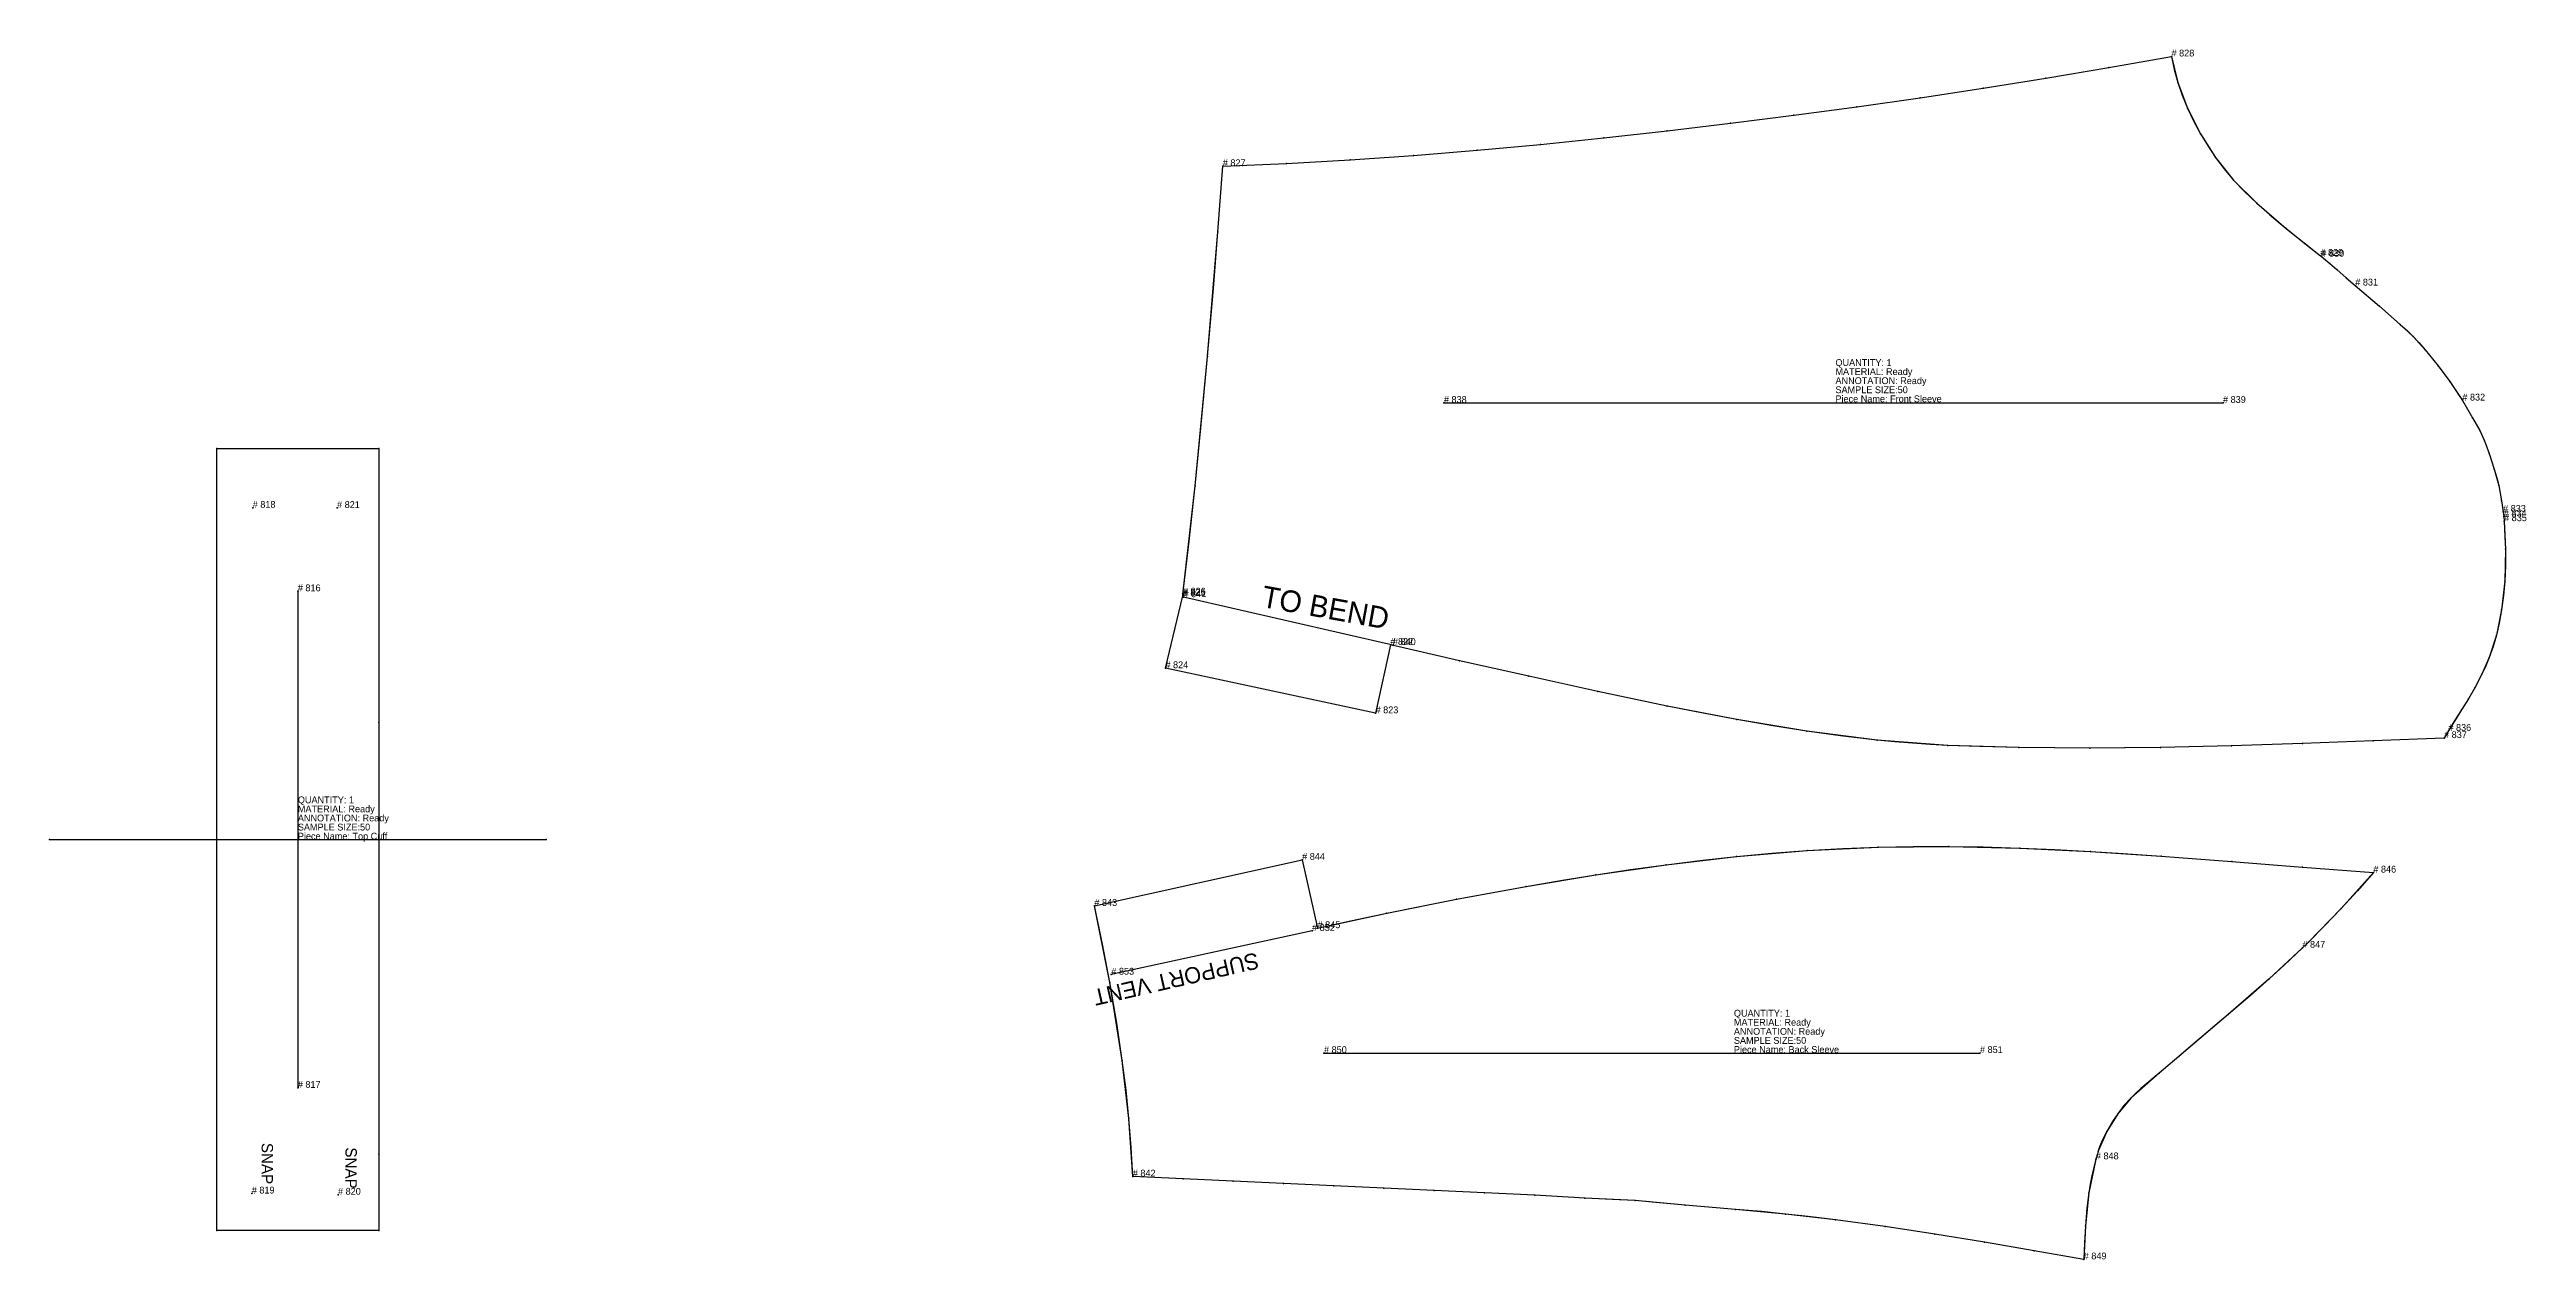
# Model space of a CAD drawing. Extents: x -8402 to 434, y -368 to 2685.
# Drawn here: x -4477 to -3386, y 1821 to 2354 of the extents above; entities that cross this region are included whole.
import ezdxf

# ---------------------------------------------------------------- set-up
doc = ezdxf.new("R2010")
doc.units = 0

# ---------------------------------------------------------------- blocks, each defined once
blk = doc.blocks.new('Top Cuff_5038')
at = {"layer": '1'}
blk.add_lwpolyline([(-4332.0601, 1833.52), (-4403.52, 1833.52), (-4403.52, 2178.24), (-4332.0601, 2178.24), (-4332.0601, 2057.4299), (-4332.0601, 1867.29), (-4332.0601, 1833.52)], close=True, dxfattribs=at)
at = {"layer": '13'}
for p in [(-4387.6699, 2152.0901, 10), (-4350.4902, 2151.99, 10), (-4388.0801, 1849.89, 10), (-4350.0801, 1849.37, 10)]:
    blk.add_point(p, dxfattribs=at)
at = {"layer": '2'}
for p in [(-4403.52, 2178.24), (-4332.0601, 2178.24), (-4367.79, 2115.3), (-4332.0601, 2057.4299), (-4477.21, 2005.88), (-4258.3701, 2005.88), (-4367.79, 1896.46), (-4332.0601, 1867.29), (-4403.52, 1833.52), (-4332.0601, 1833.52)]:
    blk.add_point(p, dxfattribs=at)
at = {"layer": '4'}
for p in [(-4332.0601, 2057.4299, 5), (-4332.0601, 1867.29, 5)]:
    blk.add_point(p, dxfattribs=at)
at = {"layer": '5'}
blk.add_line((-4477.21, 2005.88), (-4258.3701, 2005.88), dxfattribs=at)
at = {"layer": '7'}
blk.add_line((-4367.79, 2115.3), (-4367.79, 1896.46), dxfattribs=at)
at = {"layer": '84'}
blk.add_lwpolyline([(-4332.0601, 1833.52), (-4403.52, 1833.52), (-4403.52, 2178.24), (-4332.0601, 2178.24), (-4332.0601, 2057.4299), (-4332.0601, 1867.29), (-4332.0601, 1833.52)], close=True, dxfattribs=at)
at = {"layer": '1'}
for s, p in [('QUANTITY: 1', (-4367.7798, 2021.87)), ('MATERIAL: Ready', (-4367.7798, 2017.87)), ('ANNOTATION: Ready', (-4367.7798, 2013.87)), ('SAMPLE SIZE:50', (-4367.7798, 2009.87)), ('Piece Name: Top Cuff', (-4367.7798, 2005.87))]:
    blk.add_text(s, height=3, dxfattribs=at).set_placement(p)
at = {"layer": '13'}
for s, p in [('# 818', (-4387.6699, 2152.0901)), ('# 821', (-4350.4902, 2151.99)), ('# 819', (-4388.0801, 1849.89)), ('# 820', (-4350.0801, 1849.37))]:
    blk.add_text(s, height=3, dxfattribs=at).set_placement(p)
at = {"layer": '15'}
for p in [(-4383.7402, 1872.2), (-4346.79, 1870.21)]:
    blk.add_text('SNAP', height=5, rotation=270, dxfattribs=at).set_placement(p)
at = {"layer": '7'}
for s, p in [('# 816', (-4367.79, 2115.3)), ('# 817', (-4367.79, 1896.46))]:
    blk.add_text(s, height=3, dxfattribs=at).set_placement(p)
blk = doc.blocks.new('Front Sleeve_5039')
at = {"layer": '1'}
blk.add_lwpolyline([(-3886.29, 2091.6499), (-3892.8101, 2061.53), (-3985.4099, 2081.3899), (-3977.78, 2113.25), (-3977.71, 2113.8201), (-3972.3301, 2161.7), (-3966.9399, 2218.6899), (-3962.28, 2273.6299), (-3960.1499, 2302.6101), (-3932.1001, 2303.8601), (-3904.0601, 2305.45), (-3876.04, 2307.3999), (-3848.05, 2309.6599), (-3820.0901, 2312.23), (-3792.1499, 2315.0801), (-3764.24, 2318.1799), (-3736.3601, 2321.52), (-3708.5, 2325.0701), (-3680.6699, 2328.8201), (-3652.8701, 2332.77), (-3625.1001, 2336.95), (-3597.3701, 2341.3799), (-3569.6799, 2346.0601), (-3542.03, 2350.98), (-3539.3, 2339.52), (-3535.03, 2328.21), (-3529.1899, 2316.8501), (-3522.6201, 2306.51), (-3514.6799, 2296.53), (-3504.4199, 2286.26), (-3491.51, 2275.2), (-3476.4199, 2263.1101), (-3475.97, 2262.75), (-3472.29, 2259.78), (-3469.1499, 2257.0901), (-3465.01, 2253.49), (-3461.05, 2250.03), (-3450.4099, 2240.8799), (-3441.1899, 2232.8701), (-3435.5601, 2227.6001), (-3430.27, 2221.75), (-3424.5701, 2214.6599), (-3419.4199, 2207.74), (-3415.54, 2202.02), (-3413.8501, 2199.3501), (-3409.3601, 2191.7), (-3406.2, 2186.0801), (-3404.1499, 2181.6101), (-3402.03, 2175.95), (-3399.79, 2169.1399), (-3397.8201, 2161.9399), (-3396.54, 2155.1201), (-3395.8999, 2150.3301), (-3395.6001, 2148.26), (-3395.47, 2146.1899), (-3394.8999, 2133.9099), (-3395.1899, 2119.73), (-3396.55, 2107.1599), (-3398.8201, 2095.8799), (-3401.98, 2086.1599), (-3405.25, 2078.6899), (-3408.3601, 2072.6799), (-3411.0801, 2067.9099), (-3414.27, 2063.0701), (-3420.01, 2053.74), (-3421.9099, 2050.5901), (-3453.1299, 2049.3201), (-3484.3601, 2048.1399), (-3515.6001, 2047.16), (-3546.8401, 2046.47), (-3578.0901, 2046.21), (-3609.3401, 2046.46), (-3640.5701, 2047.37), (-3671.73, 2049.73), (-3702.73, 2053.6299), (-3733.5601, 2058.72), (-3764.24, 2064.6599), (-3794.8101, 2071.1499), (-3825.3301, 2077.8601), (-3855.8301, 2084.6699), (-3886.29, 2091.6499)], close=True, dxfattribs=at)
at = {"layer": '2'}
for p in [(-3542.03, 2350.98), (-3960.1499, 2302.6101), (-3476.4199, 2263.1101), (-3461.05, 2250.03), (-3862.6899, 2198.3), (-3519.3301, 2198.3), (-3413.8501, 2199.3501), (-3395.6001, 2148.26), (-3977.78, 2113.25), (-3977.4399, 2112.7), (-3886.29, 2091.6499), (-3885.1499, 2091.5901), (-3985.4099, 2081.3899), (-3892.8101, 2061.53), (-3420.01, 2053.74), (-3421.9099, 2050.5901)]:
    blk.add_point(p, dxfattribs=at)
at = {"layer": '3'}
for p in [(-3625.1001, 2336.95), (-3597.3701, 2341.3799), (-3569.6799, 2346.0601), (-3539.3, 2339.52), (-3680.6699, 2328.8201), (-3652.8701, 2332.77), (-3535.03, 2328.21), (-3792.1499, 2315.0801), (-3764.24, 2318.1799), (-3736.3601, 2321.52), (-3708.5, 2325.0701), (-3529.1899, 2316.8501), (-3932.1001, 2303.8601), (-3904.0601, 2305.45), (-3876.04, 2307.3999), (-3848.05, 2309.6599), (-3820.0901, 2312.23), (-3522.6201, 2306.51), (-3514.6799, 2296.53), (-3504.4199, 2286.26), (-3962.28, 2273.6299), (-3491.51, 2275.2), (-3475.97, 2262.75), (-3472.29, 2259.78), (-3469.1499, 2257.0901), (-3465.01, 2253.49), (-3450.4099, 2240.8799), (-3441.1899, 2232.8701), (-3435.5601, 2227.6001), (-3966.9399, 2218.6899), (-3430.27, 2221.75), (-3424.5701, 2214.6599), (-3419.4199, 2207.74), (-3415.54, 2202.02), (-3409.3601, 2191.7), (-3406.2, 2186.0801), (-3404.1499, 2181.6101), (-3402.03, 2175.95), (-3972.3301, 2161.7), (-3399.79, 2169.1399), (-3397.8201, 2161.9399), (-3396.54, 2155.1201), (-3395.8999, 2150.3301), (-3395.47, 2146.1899), (-3394.8999, 2133.9099), (-3395.1899, 2119.73), (-3977.71, 2113.8201), (-3396.55, 2107.1599), (-3401.98, 2086.1599), (-3398.8201, 2095.8799), (-3855.8301, 2084.6699), (-3825.3301, 2077.8601), (-3405.25, 2078.6899), (-3794.8101, 2071.1499), (-3764.24, 2064.6599), (-3411.0801, 2067.9099), (-3408.3601, 2072.6799), (-3733.5601, 2058.72), (-3702.73, 2053.6299), (-3414.27, 2063.0701), (-3671.73, 2049.73), (-3640.5701, 2047.37), (-3609.3401, 2046.46), (-3578.0901, 2046.21), (-3546.8401, 2046.47), (-3515.6001, 2047.16), (-3484.3601, 2048.1399), (-3453.1299, 2049.3201)]:
    blk.add_point(p, dxfattribs=at)
at = {"layer": '4'}
for p in [(-3475.97, 2262.75, 5), (-3461.05, 2250.03, 5), (-3413.8501, 2199.3501, 5), (-3395.6001, 2148.26, 5), (-3977.71, 2113.8201, 5)]:
    blk.add_point(p, dxfattribs=at)
at = {"layer": '5'}
blk.add_line((-3862.6899, 2198.3), (-3519.3301, 2198.3), dxfattribs=at)
at = {"layer": '7'}
blk.add_line((-3862.6899, 2198.3), (-3519.3301, 2198.3), dxfattribs=at)
at = {"layer": '8'}
blk.add_lwpolyline([(-3885.1499, 2091.5901), (-3977.4399, 2112.7)], dxfattribs=at)
at = {"layer": '84'}
blk.add_lwpolyline([(-3886.29, 2091.6499), (-3892.8101, 2061.53), (-3985.4099, 2081.3899), (-3977.78, 2113.25), (-3977.71, 2113.8201), (-3974.9399, 2137.4099), (-3972.3301, 2161.7), (-3969.8201, 2187.27), (-3966.9399, 2218.6899), (-3964.3101, 2248.74), (-3962.28, 2273.6299), (-3960.1499, 2302.6101), (-3932.1001, 2303.8601), (-3904.0601, 2305.45), (-3876.04, 2307.3999), (-3848.05, 2309.6599), (-3820.0901, 2312.23), (-3792.1499, 2315.0801), (-3764.24, 2318.1799), (-3736.3601, 2321.52), (-3708.5, 2325.0701), (-3680.6699, 2328.8201), (-3652.8701, 2332.77), (-3625.1001, 2336.95), (-3597.3701, 2341.3799), (-3569.6799, 2346.0601), (-3542.03, 2350.98), (-3540.8501, 2345.2), (-3539.3, 2339.52), (-3537.3601, 2333.8701), (-3535.03, 2328.21), (-3532.3501, 2322.6399), (-3529.1899, 2316.8501), (-3525.9299, 2311.46), (-3522.6201, 2306.51), (-3518.79, 2301.3999), (-3514.6799, 2296.53), (-3509.9299, 2291.51), (-3504.4199, 2286.26), (-3498.6699, 2281.1899), (-3491.51, 2275.2), (-3484, 2269.1101), (-3476.4199, 2263.1101), (-3475.97, 2262.75), (-3472.29, 2259.78), (-3469.1499, 2257.0901), (-3465.01, 2253.49), (-3461.05, 2250.03), (-3450.4099, 2240.8799), (-3441.1899, 2232.8701), (-3438.04, 2230.01), (-3435.5601, 2227.6001), (-3433.02, 2224.9099), (-3430.27, 2221.75), (-3424.5701, 2214.6599), (-3419.4199, 2207.74), (-3415.54, 2202.02), (-3413.8501, 2199.3501), (-3409.3601, 2191.7), (-3406.2, 2186.0801), (-3404.1499, 2181.6101), (-3402.03, 2175.95), (-3399.79, 2169.1399), (-3398.6799, 2165.3501), (-3397.8201, 2161.9399), (-3397.1201, 2158.5801), (-3396.54, 2155.1201), (-3395.8999, 2150.3301), (-3395.6001, 2148.26), (-3395.47, 2146.1899), (-3395.0901, 2139.3601), (-3394.8999, 2133.9099), (-3394.8899, 2126.71), (-3395.1899, 2119.73), (-3395.74, 2113.4299), (-3396.55, 2107.1599), (-3397.5901, 2101.24), (-3398.8201, 2095.8799), (-3400.25, 2091.01), (-3401.98, 2086.1599), (-3403.52, 2082.4299), (-3405.25, 2078.6899), (-3408.3601, 2072.6799), (-3411.0801, 2067.9099), (-3414.27, 2063.0701), (-3417.22, 2058.46), (-3420.01, 2053.74), (-3421.9099, 2050.5901), (-3453.1299, 2049.3201), (-3484.3601, 2048.1399), (-3515.6001, 2047.16), (-3546.8401, 2046.47), (-3562.74, 2046.28), (-3578.0901, 2046.21), (-3593.4299, 2046.27), (-3609.3401, 2046.46), (-3626.4399, 2046.83), (-3640.5701, 2047.37), (-3648.3401, 2047.8), (-3656.1201, 2048.3401), (-3663.9199, 2048.98), (-3671.73, 2049.73), (-3686.8601, 2051.46), (-3702.73, 2053.6299), (-3717.74, 2055.98), (-3733.5601, 2058.72), (-3748.4399, 2061.51), (-3764.24, 2064.6599), (-3794.8101, 2071.1499), (-3825.3301, 2077.8601), (-3855.8301, 2084.6699), (-3886.29, 2091.6499)], close=True, dxfattribs=at)
at = {"layer": '85'}
blk.add_lwpolyline([(-3885.1499, 2091.5901), (-3977.4399, 2112.7)], dxfattribs=at)
at = {"layer": '1'}
for s, p in [('# 828', (-3542.03, 2350.98)), ('# 827', (-3960.1499, 2302.6101)), ('# 829', (-3476.4199, 2263.1101)), ('# 830', (-3475.97, 2262.75)), ('# 831', (-3461.05, 2250.03)), ('QUANTITY: 1', (-3690.1399, 2214.5901)), ('ANNOTATION: Ready', (-3690.1399, 2206.5901)), ('SAMPLE SIZE:50', (-3690.1399, 2202.5901)), ('MATERIAL: Ready', (-3690.1399, 2210.5901)), ('Piece Name: Front Sleeve', (-3690.1399, 2198.5901)), ('# 832', (-3413.8501, 2199.3501)), ('# 833', (-3395.8999, 2150.3301)), ('# 834', (-3395.6001, 2148.26)), ('# 835', (-3395.47, 2146.1899)), ('# 825', (-3977.78, 2113.25)), ('# 826', (-3977.71, 2113.8201)), ('# 822', (-3886.29, 2091.6499)), ('# 824', (-3985.4099, 2081.3899)), ('# 823', (-3892.8101, 2061.53)), ('# 837', (-3421.9099, 2050.5901)), ('# 836', (-3420.01, 2053.74))]:
    blk.add_text(s, height=3, dxfattribs=at).set_placement(p)
at = {"layer": '15'}
blk.add_text('TO BEND', height=9.52, rotation=349.8, dxfattribs=at).set_placement((-3943.55, 2108.47))
at = {"layer": '7'}
for s, p in [('# 838', (-3862.6899, 2198.3)), ('# 839', (-3519.3301, 2198.3))]:
    blk.add_text(s, height=3, dxfattribs=at).set_placement(p)
at = {"layer": '8'}
for s, p in [('# 841', (-3977.4399, 2112.7)), ('# 840', (-3885.1499, 2091.5901))]:
    blk.add_text(s, height=3, dxfattribs=at).set_placement(p)
blk = doc.blocks.new('Back Sleeve_5040')
at = {"layer": '1'}
blk.add_lwpolyline([(-3999.8, 1857.39), (-4001.48, 1882.97), (-4004.4199, 1908.49), (-4009.98, 1942.83), (-4016.74, 1976.62), (-3925.1699, 1996.9399), (-3918.3899, 1966.83), (-3887.8501, 1973.41), (-3857.21, 1979.54), (-3826.49, 1985.21), (-3795.6699, 1990.36), (-3764.75, 1994.78), (-3733.72, 1998.4399), (-3702.5901, 2001.0699), (-3671.3799, 2002.55), (-3640.1399, 2002.85), (-3608.9099, 2002.12), (-3577.7, 2000.62), (-3546.53, 1998.52), (-3515.3799, 1996.15), (-3484.23, 1993.7), (-3453.0801, 1991.3199), (-3467.23, 1975.49), (-3481.72, 1960.7), (-3484.3301, 1958.1899), (-3498.9299, 1944.48), (-3517, 1928.73), (-3538.8501, 1910.29), (-3547.4299, 1902.86), (-3560.03, 1891.97), (-3565.74, 1885.0699), (-3570.49, 1877.27), (-3574.3101, 1868.62), (-3574.8201, 1866.65), (-3575.3701, 1864.96), (-3578.4399, 1850.23), (-3579.98, 1835.4399), (-3580.72, 1820.87), (-3602.5601, 1824.67), (-3624.4099, 1828.38), (-3646.28, 1831.98), (-3668.2, 1835.29), (-3690.1699, 1838.22), (-3712.1799, 1840.84), (-3734.25, 1842.9), (-3756.3401, 1844.72), (-3778.4099, 1846.74), (-3800.55, 1847.8), (-3822.6699, 1849.17), (-3844.8101, 1850.1899), (-3866.95, 1851.15), (-3889.1001, 1852.1899), (-3911.23, 1853.28), (-3933.3799, 1854.3199), (-3955.52, 1855.33), (-3977.6599, 1856.34), (-3999.8, 1857.39)], close=True, dxfattribs=at)
at = {"layer": '2'}
for p in [(-3925.1699, 1996.9399), (-3453.0801, 1991.3199), (-4016.74, 1976.62), (-3920.79, 1965.6), (-3918.3899, 1966.83), (-4009.27, 1946.34), (-3915.54, 1911.8), (-3626.4399, 1911.8), (-3999.8, 1857.39), (-3575.3701, 1864.96), (-3580.72, 1820.87)]:
    blk.add_point(p, dxfattribs=at)
at = {"layer": '3'}
for p in [(-3733.72, 1998.4399), (-3702.5901, 2001.0699), (-3671.3799, 2002.55), (-3640.1399, 2002.85), (-3608.9099, 2002.12), (-3577.7, 2000.62), (-3546.53, 1998.52), (-3795.6699, 1990.36), (-3764.75, 1994.78), (-3515.3799, 1996.15), (-3484.23, 1993.7), (-3857.21, 1979.54), (-3826.49, 1985.21), (-3887.8501, 1973.41), (-3467.23, 1975.49), (-3484.3301, 1958.1899), (-3481.72, 1960.7), (-3498.9299, 1944.48), (-4009.98, 1942.83), (-3517, 1928.73), (-4004.4199, 1908.49), (-3547.4299, 1902.86), (-3538.8501, 1910.29), (-3560.03, 1891.97), (-4001.48, 1882.97), (-3565.74, 1885.0699), (-3574.3101, 1868.62), (-3570.49, 1877.27), (-3977.6599, 1856.34), (-3574.8201, 1866.65), (-3955.52, 1855.33), (-3933.3799, 1854.3199), (-3911.23, 1853.28), (-3889.1001, 1852.1899), (-3866.95, 1851.15), (-3844.8101, 1850.1899), (-3822.6699, 1849.17), (-3800.55, 1847.8), (-3778.4099, 1846.74), (-3578.4399, 1850.23), (-3756.3401, 1844.72), (-3734.25, 1842.9), (-3712.1799, 1840.84), (-3690.1699, 1838.22), (-3668.2, 1835.29), (-3579.98, 1835.4399), (-3646.28, 1831.98), (-3624.4099, 1828.38), (-3602.5601, 1824.67)]:
    blk.add_point(p, dxfattribs=at)
at = {"layer": '4'}
blk.add_point((-3575.3701, 1864.96, 5), dxfattribs=at)
at = {"layer": '5'}
blk.add_line((-3915.54, 1911.8), (-3626.4399, 1911.8), dxfattribs=at)
at = {"layer": '7'}
blk.add_line((-3915.54, 1911.8), (-3626.4399, 1911.8), dxfattribs=at)
at = {"layer": '8'}
blk.add_lwpolyline([(-3920.79, 1965.6), (-4009.27, 1946.34)], dxfattribs=at)
at = {"layer": '84'}
blk.add_lwpolyline([(-3999.8, 1857.39), (-4000.48, 1870.1899), (-4001.48, 1882.97), (-4002.78, 1895.5), (-4004.4199, 1908.49), (-4006.8999, 1925.01), (-4009.98, 1942.83), (-4013.22, 1959.75), (-4016.74, 1976.62), (-3925.1699, 1996.9399), (-3918.3899, 1966.83), (-3903.1299, 1970.1801), (-3887.8501, 1973.41), (-3872.52, 1976.54), (-3857.21, 1979.54), (-3841.8501, 1982.4399), (-3826.49, 1985.21), (-3810.4099, 1987.98), (-3795.6699, 1990.36), (-3780.47, 1992.63), (-3764.75, 1994.78), (-3748.6299, 1996.79), (-3733.72, 1998.4399), (-3718.1001, 1999.9), (-3702.5901, 2001.0699), (-3686.9199, 2001.96), (-3671.3799, 2002.55), (-3655.9399, 2002.84), (-3640.1399, 2002.85), (-3625.01, 2002.61), (-3608.9099, 2002.12), (-3593.4099, 2001.46), (-3577.7, 2000.62), (-3563.4099, 1999.71), (-3546.53, 1998.52), (-3515.3799, 1996.15), (-3484.23, 1993.7), (-3453.0801, 1991.3199), (-3460.0701, 1983.33), (-3467.23, 1975.49), (-3474.5601, 1967.83), (-3481.72, 1960.7), (-3484.3301, 1958.1899), (-3492.4099, 1950.52), (-3498.9299, 1944.48), (-3507.3401, 1936.99), (-3517, 1928.73), (-3531.4399, 1916.63), (-3538.8501, 1910.29), (-3547.4299, 1902.86), (-3555.54, 1896.16), (-3557.95, 1894), (-3560.03, 1891.97), (-3563.02, 1888.64), (-3565.74, 1885.0699), (-3568.02, 1881.5699), (-3570.49, 1877.27), (-3571.8799, 1874.66), (-3572.8999, 1872.51), (-3573.71, 1870.51), (-3574.3101, 1868.62), (-3574.8201, 1866.65), (-3575.3701, 1864.96), (-3576.3, 1861.3), (-3577.1201, 1857.63), (-3577.8301, 1853.9399), (-3578.4399, 1850.23), (-3579.29, 1843.41), (-3579.98, 1835.4399), (-3580.4199, 1828.16), (-3580.72, 1820.87), (-3602.5601, 1824.67), (-3624.4099, 1828.38), (-3646.28, 1831.98), (-3668.2, 1835.29), (-3690.1699, 1838.22), (-3702.21, 1839.71), (-3712.1799, 1840.84), (-3722.74, 1841.89), (-3734.25, 1842.9), (-3756.3401, 1844.72), (-3770.8401, 1846.12), (-3778.4099, 1846.74), (-3785.3, 1847.13), (-3800.55, 1847.8), (-3822.6699, 1849.17), (-3844.8101, 1850.1899), (-3866.95, 1851.15), (-3889.1001, 1852.1899), (-3911.23, 1853.28), (-3933.3799, 1854.3199), (-3955.52, 1855.33), (-3977.6599, 1856.34), (-3999.8, 1857.39)], close=True, dxfattribs=at)
at = {"layer": '85'}
blk.add_lwpolyline([(-3920.79, 1965.6), (-4009.27, 1946.34)], dxfattribs=at)
at = {"layer": '1'}
for s, p in [('# 844', (-3925.1699, 1996.9399)), ('# 846', (-3453.0801, 1991.3199)), ('# 843', (-4016.74, 1976.62)), ('# 845', (-3918.3899, 1966.83)), ('# 847', (-3484.3301, 1958.1899)), ('ANNOTATION: Ready', (-3734.8999, 1919.85)), ('QUANTITY: 1', (-3734.8999, 1927.85)), ('MATERIAL: Ready', (-3734.8999, 1923.85)), ('SAMPLE SIZE:50', (-3734.8999, 1915.85)), ('Piece Name: Back Sleeve', (-3734.8999, 1911.85)), ('# 848', (-3575.3701, 1864.96)), ('# 842', (-3999.8, 1857.39)), ('# 849', (-3580.72, 1820.87))]:
    blk.add_text(s, height=3, dxfattribs=at).set_placement(p)
at = {"layer": '15'}
blk.add_text('SUPPORT VENT', height=7.16, rotation=192.9, dxfattribs=at).set_placement((-3945.2, 1956.23))
at = {"layer": '7'}
for s, p in [('# 850', (-3915.54, 1911.8)), ('# 851', (-3626.4399, 1911.8))]:
    blk.add_text(s, height=3, dxfattribs=at).set_placement(p)
at = {"layer": '8'}
for s, p in [('# 852', (-3920.79, 1965.6)), ('# 853', (-4009.27, 1946.34))]:
    blk.add_text(s, height=3, dxfattribs=at).set_placement(p)

msp = doc.modelspace()

# ---------------------------------------------------------------- block references
at = {"layer": '1'}
for name in ['Front Sleeve_5039', 'Top Cuff_5038', 'Back Sleeve_5040']:
    msp.add_blockref(name, (0, 0), dxfattribs=at)

doc.saveas('drawing.dxf')
